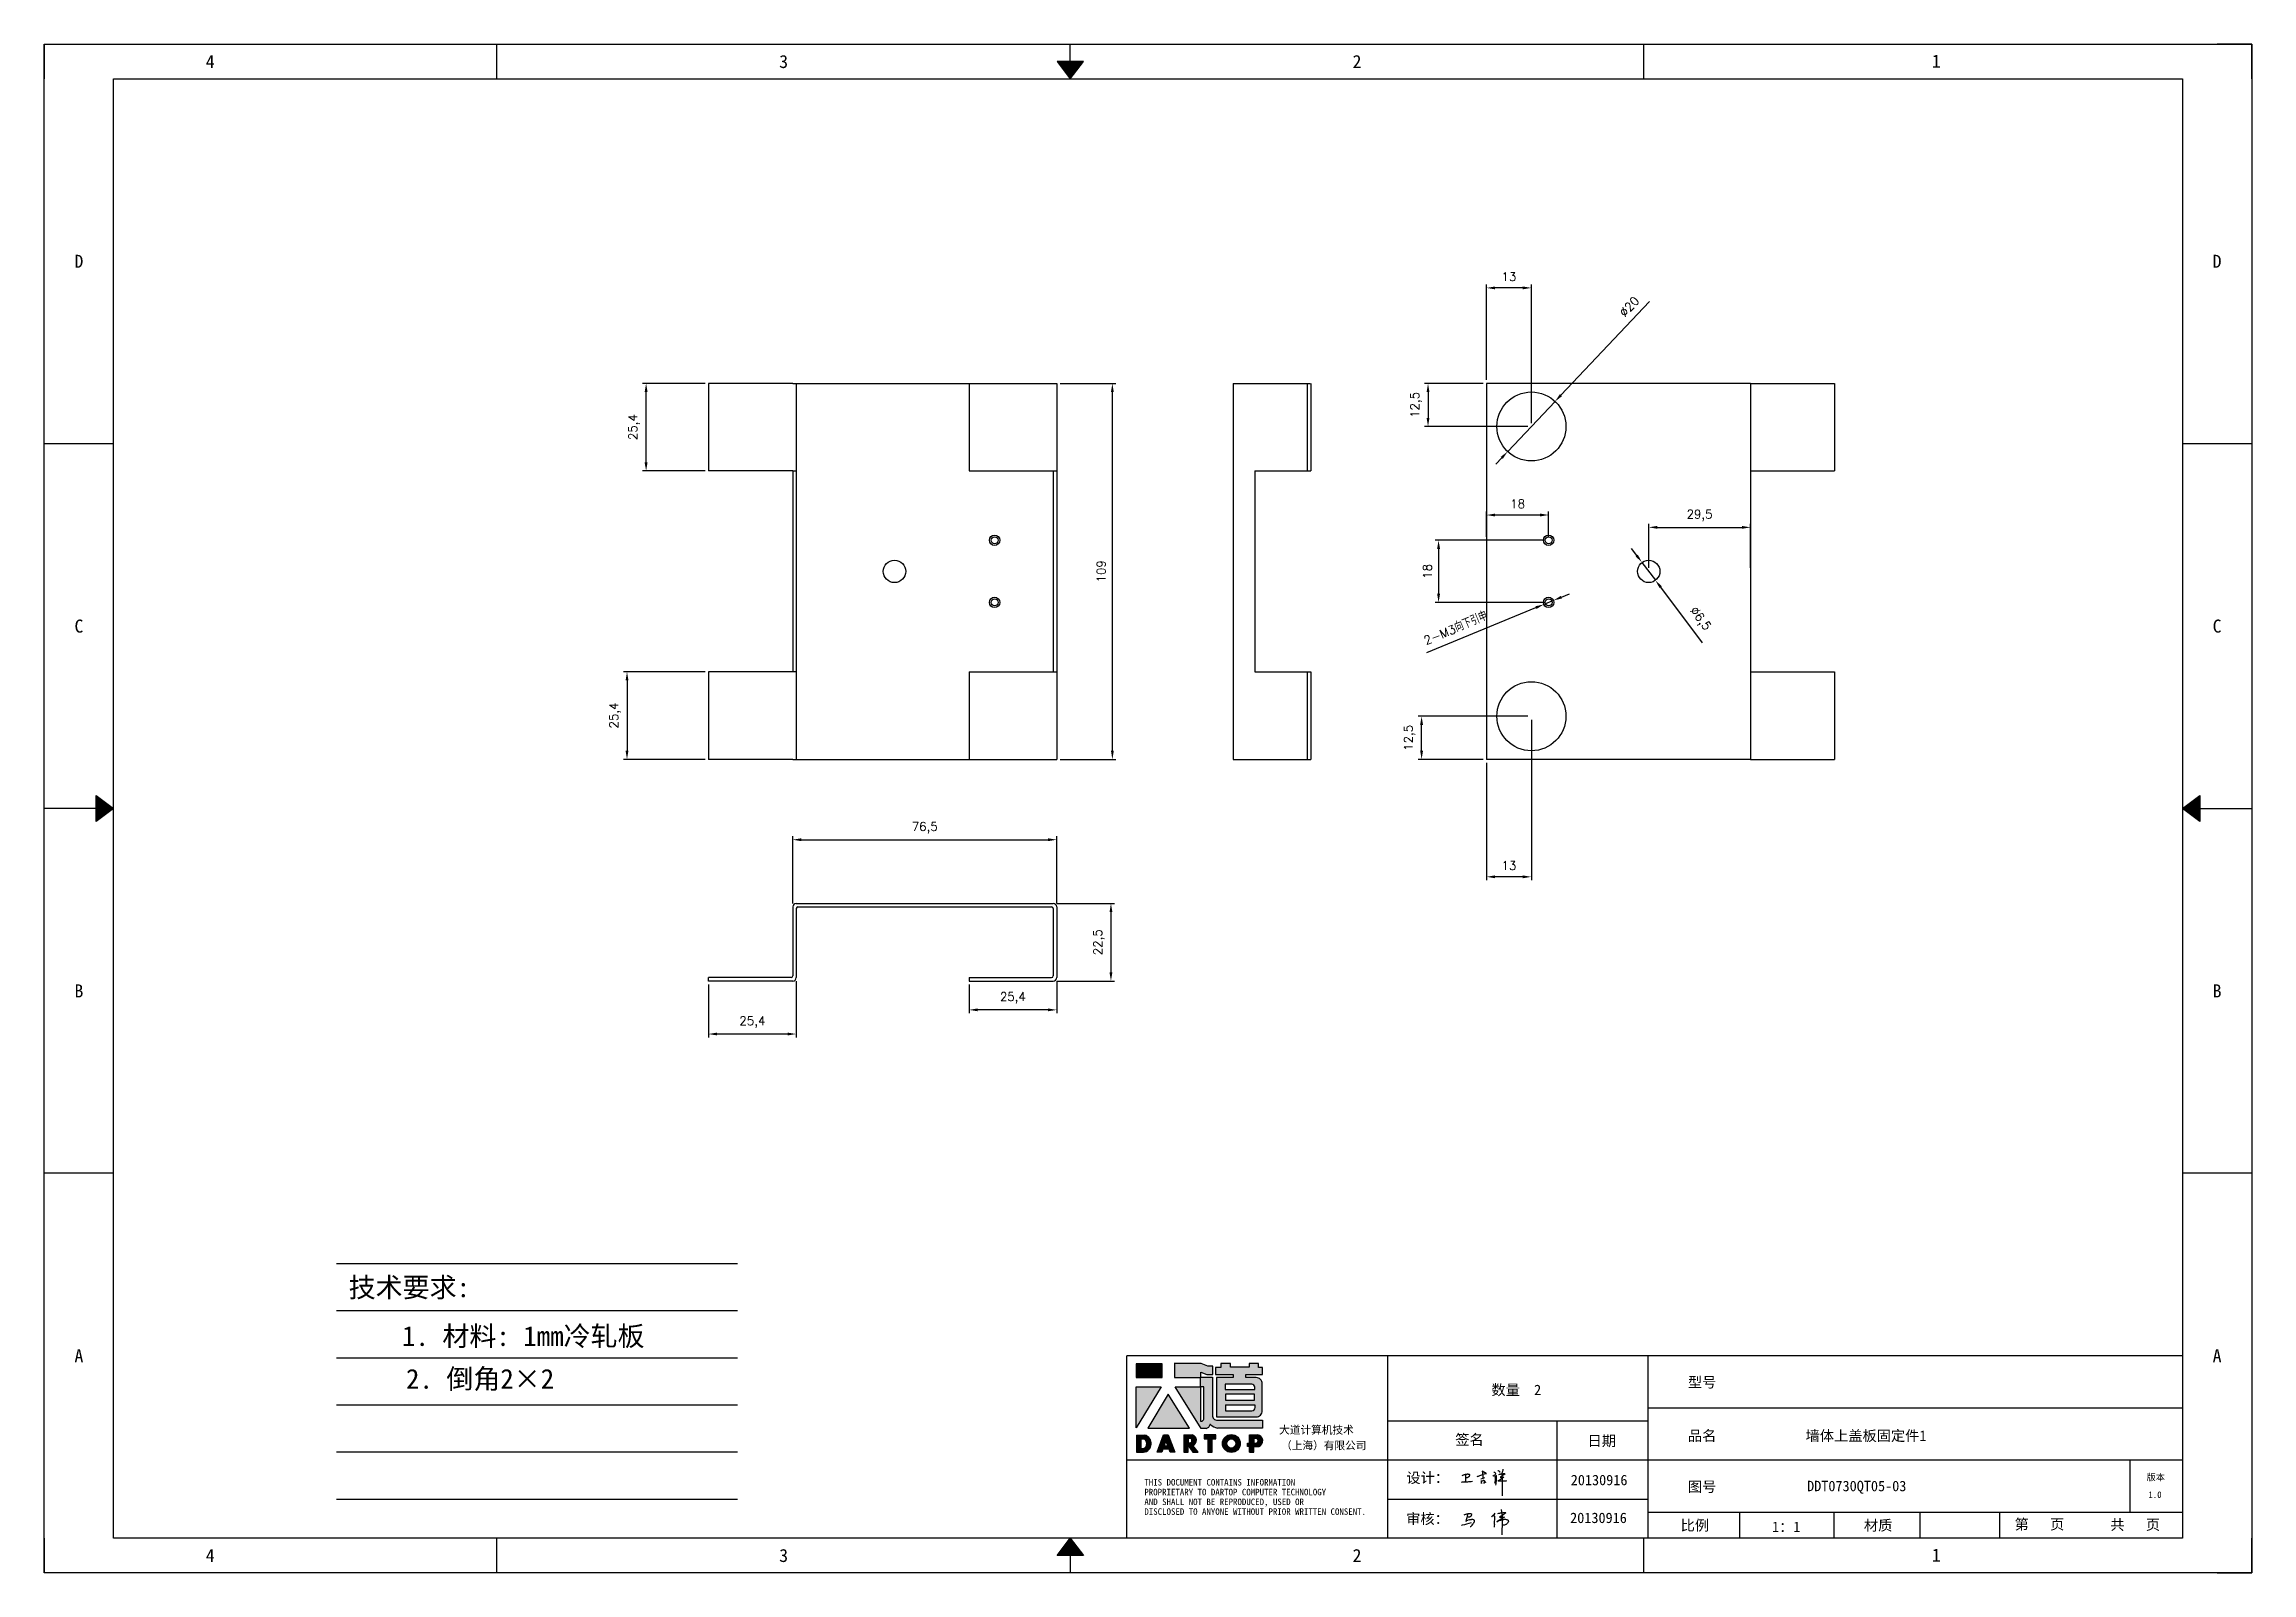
# Model space of a CAD drawing. Header units: millimetres. Extents: x 120943 to 145233, y 4425 to 40233.
# Drawn here: x 129663 to 130303, y 33363 to 33806 of the extents above; entities that cross this region are included whole.
import ezdxf
from ezdxf.enums import TextEntityAlignment as Align

# ---------------------------------------------------------------- set-up
doc = ezdxf.new("R2010")
doc.units = ezdxf.units.MM
doc.linetypes.add('DOT', pattern=[0.25, 0, -0.25])
doc.layers.add('4', color=7, linetype='Continuous')
doc.layers.add('print', color=30, linetype='Continuous')
doc.layers.add('dim', color=2, linetype='Continuous', lineweight=9)
doc.styles.add('Dartop', font='SIMFANG.TTF')
doc.styles.add('HZ', font='SimSun.ttf')
doc.styles.add('hzHT', font='SIMHEI.TTF')
doc.styles.get("Standard").update_dxf_attribs({"font": 'txt', "bigfont": 'gbcbig.shx'})
doc.dimstyles.new('0.5small', dxfattribs={"dimtxt": 2.5, "dimasz": 2.5, "dimexe": 1, "dimexo": 1, "dimgap": 2, "dimtad": 1, "dimtxsty": 'Standard', "dimcen": 2.5, "dimadec": 0, "dimazin": 0, "dimtfac": 1, "dimtmove": 0, "dimatfit": 3, "dimfxl": 1, "dimarcsym": 0})

msp = doc.modelspace()

# ---------------------------------------------------------------- texts
at = {"color": 0}
for s, height, style, p in [('4', 3.777, 'Dartop', (129711.553, 33801.026)), ('3', 3.777, 'Dartop', (129877.741, 33801.026)), ('2', 3.777, 'Dartop', (130043.929, 33801.026)), ('1', 3.777, 'Dartop', (130211.839, 33801.146)), ('D', 3.777, 'Dartop', (129673.491, 33743.112)), ('D', 3.777, 'Dartop', (130293.212, 33743.112)), ('C', 3.777, 'Dartop', (129673.491, 33637.356)), ('C', 3.777, 'Dartop', (130293.212, 33637.356)), ('B', 3.777, 'Dartop', (129673.491, 33531.6)), ('B', 3.777, 'Dartop', (130293.212, 33531.6)), ('A', 3.777, 'Dartop', (129673.491, 33425.844)), ('A', 3.777, 'Dartop', (130293.212, 33425.844)), ('数量  2', 3.0216, 'hzHT', (130090.106, 33415.939)), ('型号', 3.0216, 'hzHT', (130143.959, 33418.158)), ('签名', 3.0216, 'hzHT', (130076.533, 33401.539)), ('日期', 3.0216, 'hzHT', (130114.874, 33401.167)), ('品名', 3.0216, 'hzHT', (130143.959, 33402.646)), ('墙体上盖板固定件1', 3.0216, 'hzHT', (130191.467, 33402.646)), ('20130916', 3.0216, 'hzHT', (130114.098, 33389.808)), ('图号', 3.0216, 'hzHT', (130143.959, 33387.877)), ('DDT0730QT05-03', 3.0216, 'hzHT', (130188.768, 33388.074)), ('版本', 1.8885, 'hzHT', (130275.44, 33390.614)), ('1.0', 1.8885, 'Dartop', (130275.213, 33385.567)), ('20130916', 3.0216, 'hzHT', (130113.918, 33378.844)), ('比例', 3.0216, 'hzHT', (130141.852, 33376.664)), ('1：1', 3.0216, 'hzHT', (130168.343, 33376.237)), ('材质', 3.0216, 'hzHT', (130194.977, 33376.664)), ('第   页', 3.0216, 'hzHT', (130241.719, 33376.978)), ('共   页', 3.0216, 'hzHT', (130269.475, 33376.868)), ('4', 3.777, 'Dartop', (129711.553, 33367.93)), ('3', 3.777, 'Dartop', (129877.741, 33367.93)), ('2', 3.777, 'Dartop', (130043.929, 33367.93)), ('1', 3.777, 'Dartop', (130211.839, 33368.05))]:
    msp.add_text(s, height=height, dxfattribs=dict(at, style=style)).set_placement(p, align=Align.MIDDLE_CENTER)
at = {"style": 'HZ'}
for s, p in [('技术要求:', (129769.265, 33445.664)), ('      1. 材料: 1mm冷轧板       ', (129804.232, 33431.542)), ('2. 倒角2×2         ', (129807.311, 33419.137))]:
    msp.add_text(s, height=5.733, dxfattribs=at).set_placement(p, align=Align.MIDDLE_CENTER)
at = {"color": 0, "style": 'hzHT'}
for s, height, p in [('THIS DOCUMENT CONTAINS INFORMATION', 1.8885, (129982.301, 33388.206)), ('设计：', 3.0216, (130058.229, 33388.95)), ('AND SHALL NOT BE REPRODUCED, USED OR', 1.8885, (129982.301, 33382.541)), ('PROPRIETARY TO DARTOP COMPUTER TECHNOLOGY', 1.8885, (129982.301, 33385.373)), ('DISCLOSED TO ANYONE WITHOUT PRIOR WRITTEN CONSENT.', 1.8885, (129982.301, 33379.708)), ('审核：', 3.0216, (130058.184, 33377.052))]:
    msp.add_text(s, height=height, dxfattribs=at).set_placement(p)
at = {"layer": '4', "color": 0, "style": 'hzHT'}
for s, p in [('大道计算机技术', (130021.36, 33403.206)), ('（上海）有限公司', (130021.93, 33398.689))]:
    msp.add_text(s, height=2.2662, dxfattribs=at).set_placement(p)

# ---------------------------------------------------------------- blocks, each defined once
blk = doc.blocks.new('*U5')
at = {"color": 254, "linetype": 'Continuous', "extrusion": (0, 0, -1)}
for points in [[(-17, 0.333), (-16.812, 0.25), (-17, 0.5)], [(-17, 0.333), (-17.188, 0.25), (-16.812, 0.25)], [(-17, 0.333), (-17, 0.5), (-17.188, 0.25)]]:
    blk.add_solid(points, dxfattribs=at)
blk = doc.blocks.new('*U4')
at = {"color": 254, "linetype": 'Continuous', "extrusion": (0, 0, -1)}
for points in [[(-33.167, 11), (-33, 11), (-33.25, 11.188)], [(-33.167, 11), (-33.25, 11.188), (-33.25, 10.812)], [(-33.167, 11), (-33.25, 10.812), (-33, 11)]]:
    blk.add_solid(points, dxfattribs=at)
blk = doc.blocks.new('*U6')
at = {"color": 254, "linetype": 'Continuous'}
for points in [[(17, 21.667), (17.188, 21.75), (16.812, 21.75)], [(17, 21.667), (16.812, 21.75), (17, 21.5)], [(17, 21.667), (17, 21.5), (17.188, 21.75)]]:
    blk.add_solid(points, dxfattribs=at)
blk = doc.blocks.new('*U3')
at = {"color": 254, "linetype": 'Continuous', "extrusion": (0, 0, -1)}
for points in [[(-0.833, 11), (-0.75, 10.812), (-0.75, 11.188)], [(-0.833, 11), (-0.75, 11.188), (-1, 11)], [(-0.833, 11), (-1, 11), (-0.75, 10.812)]]:
    blk.add_solid(points, dxfattribs=at)
blk = doc.blocks.new('dadao')
for p, q in [((48, 19.2), (44.9, 10.4)), ((44.9, 10.4), (51.2, 10.4)), ((51.2, 10.4), (48, 19.2))]:
    blk.add_line(p, q)
for points in [[(41.8, 121.6), (41.8, 143.7), (-0.4, 143.7), (-0.4, 121.6), (41.8, 121.6)], [(104.8, 122), (104.8, 130.3), (114.1, 126.3), (124.2, 126.3), (124.2, 139.6), (115.9, 139.6), (105.1, 143.9), (61.5, 143.9)], [(61.7, 144), (61.7, 121.3), (103.9, 121.3)], [(113.4, 38.7), (105.1, 38.7), (63, 106.5), (103.9, 106.5), (103.9, 120.9), (103.9, 121.3)], [(109.7, 53.6), (109.7, 106.2), (104.3, 106.2), (104.3, 50.4), (106.6, 50.4)], [(144.6, 94.4), (144.6, 84.8), (192, 84.8), (192, 94.1), (144.9, 94.1)], [(120.2, 45), (119.5, 45), (119.5, 44.6)], [(0, 28), (0, 0), (11.8, 0)], [(0.1, 28), (14, 28)], [(7.1, 21.8), (7.1, 6.1), (12, 6.1)], [(7.1, 21.8), (11.4, 21.8)], [(76.8, 28.2), (76.8, 0), (84.1, 0), (84.1, 11.1), (91.6, -0.1), (100.3, -0.1), (91.7, 11.1)], [(76.8, 28.2), (90.6, 28.2)], [(84, 22.7), (84, 15.3), (87.2, 15.3)], [(84, 22.7), (87.3, 22.7)], [(183.7, 0), (183.7, 9.6), (180.6, 9.6), (180.6, 14.9), (183.8, 14.9), (183.8, 28.1), (196.1, 28.1), (196.5, 28.1)], [(183.7, 0), (190.9, 0), (190.9, 9.6), (198.8, 9.6)], [(194.9, 22.3), (190.8, 22.3), (190.8, 15), (194.4, 15)]]:
    blk.add_lwpolyline(points)
blk.add_lwpolyline([(137.1, 144.2), (137.1, 137.9), (128.3, 137.9), (128.3, 126.5), (157.3, 126.5), (157.3, 121.5), (130.3, 121.5), (130.3, 57.5), (194.4, 57.5, 0.414214), (204.4, 67.5), (204.4, 111.3, 0.414214), (194.4, 121.3), (177.5, 121.3), (177.5, 126.3), (204.7, 126.3), (204.7, 137.7), (198.2, 137.7), (198.2, 143.9), (183.3, 143.9), (183.3, 138), (153, 138), (153, 144.2), (137.1, 144.2)], format="xyb", close=True)
for points in [[(104.8, 122), (123.4, 122), (123.4, 60, 0.414214), (131.4, 52), (204.8, 52), (204.8, 39.1), (131.7, 39.1)], [(144.3, 110.8), (144.3, 101.8), (192.3, 101.8), (192.3, 105.5, 0.414214), (187.3, 110.5), (144.3, 110.5)], [(144.6, 77), (144.6, 67.5), (187.6, 67.5, 0.414214), (192.6, 72.5), (192.6, 76.4), (144.6, 76.4)]]:
    blk.add_lwpolyline(points, format="xyb")
for points in [[(-0.3, 106.2), (40.4, 106.2), (-0.3, 39.7), (-0.3, 106.2)], [(51.7, 94.1), (18.4, 39.3), (86.2, 39.3)], [(43.8, 28.2), (51.8, 28.2), (62.6, -0.1), (55, -0.1), (53.2, 5), (42.9, 5), (41.1, 0), (33.6, 0)], [(110, 28.1), (110, 21.9), (116, 21.9), (116, -0.1), (123.2, -0.1), (123.2, 22), (129.2, 22), (129.2, 28.1), (110, 28.1)]]:
    blk.add_lwpolyline(points, close=True)
for radius in [14.5, 7.44]:
    blk.add_circle((154.2, 14.2), radius)
for centre, radius, start, end in [((99.2, 60.7), 12.6, 305.6399, 325.969), ((111.6, 46.7), 8.19, 282.9811, 347.6627), ((136, 61.7), 22.9, 226.7358, 259.3209), ((8.5, 13.9), 8.49, 294.2143, 69.7177), ((9.6, 14.2), 14.4, 278.6604, 72.3203), ((86.4, 19), 3.8, 282.527, 76.7196), ((88.6, 19.4), 8.95, 290.6073, 77.2124), ((193.7, 18.7), 3.8, 280.9891, 72.5513), ((195.7, 18.6), 9.51, 288.8959, 85.2442)]:
    blk.add_arc(centre, radius, start, end)
blk = doc.blocks.new('h')
for p, q in [((20768.1, -2360.9), (20773, -2359.1)), ((20769.5, -2366.9), (20769.8, -2370.6)), ((20769.8, -2370.6), (20770.9, -2378)), ((20770.9, -2378), (20771.5, -2370.6)), ((20772.4, -2369.3), (20774.9, -2367.8)), ((20773, -2359.1), (20784.1, -2355.2)), ((20773.3, -2331.8), (20775.3, -2338.7)), ((20789.1, -2340.9), (20773.5, -2331.9)), ((20775.3, -2338.7), (20775.6, -2351.2)), ((20775.6, -2351.2), (20775.5, -2357.3)), ((20782.2, -2369.2), (20780, -2377.1)), ((20780, -2377.1), (20788.3, -2371.3)), ((20780.1, -2366.4), (20780.8, -2366.4)), ((20781.9, -2367.4), (20782.2, -2369.2)), ((20845.7, -2343.5), (20848.4, -2353)), ((20848.9, -2370.3), (20847.9, -2424)), ((20848.4, -2353), (20848.9, -2370.3))]:
    blk.add_line(p, q)
for points in [[(20696.6, -2372.4, 0.002073), (20710.6, -2371.9, 0.016137), (20719.6, -2371.3, 0.008314), (20736.9, -2369.3)], [(20699.1, -2348.2, -0.029745), (20704.6, -2345.4, -0.046842), (20708.4, -2344.2, -0.00919), (20714.3, -2343, -0.018517), (20717.2, -2342.5, -0.037841), (20720.3, -2342.4, -0.039541), (20723.2, -2342.8, -0.149785), (20726, -2344.3, -0.204935), (20726.9, -2346.6, -0.074872), (20726.5, -2348.3, -0.061615), (20725.6, -2350.3, -0.034204), (20723.8, -2352.6, -0.045776), (20722.3, -2354.1, -0.054985), (20720.4, -2355.3, -0.036348), (20717.3, -2356.5, -0.067752), (20715.7, -2356.8, -0.043553), (20713.2, -2356.7)], [(20755, -2351.9, -0.024077), (20759.9, -2350.1, -0.013147), (20768.7, -2346.5, -0.00522), (20775.4, -2344.1, -0.018517), (20777.3, -2343.4, -0.008274), (20786.3, -2341, -0.039541), (20788.3, -2340.8, -0.079216), (20789.4, -2341, -0.204935)], [(20813.5, -2350.1, 0.007348), (20815.9, -2348.7, 0.008421), (20818, -2347.3, 0.009459), (20819.7, -2346.2, -0.016325), (20820.7, -2345.5, -0.173771), (20821.8, -2345.3, -0.085159), (20823.9, -2346, -0.125883), (20826, -2347.9, -0.160659), (20826.6, -2350.1, -0.010447), (20826.5, -2352.3, -0.008247), (20826.2, -2355.1, -0.002698), (20825.3, -2374, 0.001562), (20823.9, -2383.7, 0.016137)], [(20816.8, -2335, -0.053561), (20819.6, -2336.1, -0.075272), (20821.3, -2337.3, -0.005295), (20822.5, -2338.5, -0.009337), (20823.1, -2339.1, -0.026146), (20823.7, -2339.8, -0.016644), (20824.5, -2340.9)], [(20832.1, -2329.2, -0.053561), (20834.9, -2330.3, -0.075272), (20836.7, -2331.5, -0.005295), (20837.8, -2332.6, -0.009337), (20838.5, -2333.3, -0.026146), (20839, -2334, -0.016644), (20839.8, -2335.1)], [(20836, -2343.7, -0.02797), (20842.1, -2342.6, -0.048868), (20845.6, -2342.2, -0.00919), (20851.1, -2341.4, -0.018517), (20853.9, -2341.1, -0.037841), (20856.7, -2341.2, -0.039541), (20859.4, -2341.6, -0.018282), (20840.6, -2354.7, -0.000937)], [(20847.6, -2340.2, 0.021784), (20849.6, -2335.9, 0.028296), (20850.8, -2332.4, 0.008136), (20851.9, -2328.2, 0.028913), (20852.2, -2327, 0.08193), (20852.1, -2325.9, 0.075058), (20851.7, -2324.7, 0.275043)]]:
    blk.add_lwpolyline(points, format="xyb")
for points in [[(20711.3, -2343.5), (20711.3, -2343.5), (20711.5, -2355.8), (20710.7, -2368), (20710.6, -2371.9)], [(20821.5, -2350.6), (20822.4, -2359.2), (20822.2, -2364.9), (20821.7, -2369), (20821.3, -2376.3), (20823.6, -2368.5), (20827.2, -2366.3), (20829.5, -2366.3)], [(20840.6, -2354.7), (20850, -2354.7), (20855, -2354.3), (20845.9, -2361.1), (20840.5, -2364), (20833, -2367.5), (20863.2, -2367.4), (20865.9, -2367.3)]]:
    blk.add_lwpolyline(points)
for centre, radius, start, end in [((20773.7, -2371.2), 2.3, 121.9907, 163.60158), ((20787.5, -2406), 40.3, 100.61827, 108.24823), ((20780.8, -2367.6), 1.15, 9.4675, 90)]:
    blk.add_arc(centre, radius, start, end)
blk = doc.blocks.new('*D125')
at = {"layer": 'Defpoints', "color": 0}
for p in [(129956.88, 33575.43), (129880.38, 33555.95), (129956.88, 33555.95)]:
    blk.add_point(p, dxfattribs=at)
at = {"layer": 'dim', "color": 0, "lineweight": -2}
for p, q in [((129880.38, 33556.95), (129880.38, 33576.43)), ((129882.88, 33575.43), (129954.38, 33575.43)), ((129956.88, 33556.95), (129956.88, 33576.43))]:
    blk.add_line(p, q, dxfattribs=at)
at = {"layer": 'dim', "color": 0}
for points in [[(129882.88, 33575.84), (129882.88, 33575.01), (129880.38, 33575.43)], [(129954.38, 33575.84), (129954.38, 33575.01), (129956.88, 33575.43)]]:
    blk.add_solid(points, dxfattribs=at)
at = {"layer": 'dim', "color": 0, "insert": (129918.63, 33578.89), "char_height": 2.5, "attachment_point": 5}
blk.add_mtext('76,5', dxfattribs=at)
blk = doc.blocks.new('*D126')
at = {"layer": 'Defpoints', "color": 0}
for p in [(129955.88, 33556.95), (129955.88, 33534.45), (129972.61, 33534.45)]:
    blk.add_point(p, dxfattribs=at)
at = {"layer": 'dim', "color": 0, "lineweight": -2}
for p, q in [((129956.88, 33556.95), (129973.61, 33556.95)), ((129972.61, 33554.45), (129972.61, 33536.95)), ((129956.88, 33534.45), (129973.61, 33534.45))]:
    blk.add_line(p, q, dxfattribs=at)
at = {"layer": 'dim', "color": 0}
for points in [[(129972.2, 33554.45), (129973.03, 33554.45), (129972.61, 33556.95)], [(129972.2, 33536.95), (129973.03, 33536.95), (129972.61, 33534.45)]]:
    blk.add_solid(points, dxfattribs=at)
at = {"layer": 'dim', "color": 0, "insert": (129969.15, 33545.7), "char_height": 2.5, "attachment_point": 5, "rotation": 90}
blk.add_mtext('22,5', dxfattribs=at)
blk = doc.blocks.new('*D127')
at = {"layer": 'Defpoints', "color": 0}
for p in [(129956.88, 33535.45), (129931.48, 33534.45), (129931.48, 33526.1)]:
    blk.add_point(p, dxfattribs=at)
at = {"layer": 'dim', "color": 0, "lineweight": -2}
for p, q in [((129931.48, 33533.45), (129931.48, 33525.1)), ((129956.88, 33534.45), (129956.88, 33525.1)), ((129954.38, 33526.1), (129933.98, 33526.1))]:
    blk.add_line(p, q, dxfattribs=at)
at = {"layer": 'dim', "color": 0}
for points in [[(129933.98, 33526.52), (129933.98, 33525.69), (129931.48, 33526.1)], [(129954.38, 33526.52), (129954.38, 33525.69), (129956.88, 33526.1)]]:
    blk.add_solid(points, dxfattribs=at)
at = {"layer": 'dim', "color": 0, "insert": (129944.18, 33529.56), "char_height": 2.5, "attachment_point": 5}
blk.add_mtext('25,4', dxfattribs=at)
blk = doc.blocks.new('*D128')
at = {"layer": 'Defpoints', "color": 0}
for p in [(129881.38, 33535.45), (129855.98, 33534.45), (129855.98, 33519.1)]:
    blk.add_point(p, dxfattribs=at)
at = {"layer": 'dim', "color": 0, "lineweight": -2}
for p, q in [((129855.98, 33533.45), (129855.98, 33518.1)), ((129881.38, 33534.45), (129881.38, 33518.1)), ((129878.88, 33519.1), (129858.48, 33519.1))]:
    blk.add_line(p, q, dxfattribs=at)
at = {"layer": 'dim', "color": 0}
for points in [[(129858.48, 33519.52), (129858.48, 33518.69), (129855.98, 33519.1)], [(129878.88, 33519.52), (129878.88, 33518.69), (129881.38, 33519.1)]]:
    blk.add_solid(points, dxfattribs=at)
at = {"layer": 'dim', "color": 0, "insert": (129868.68, 33522.56), "char_height": 2.5, "attachment_point": 5}
blk.add_mtext('25,4', dxfattribs=at)
blk = doc.blocks.new('*D129')
at = {"layer": 'Defpoints', "color": 0}
for p in [(129855.98, 33624.12), (129832.35, 33598.72), (129855.98, 33598.72)]:
    blk.add_point(p, dxfattribs=at)
at = {"layer": 'dim', "color": 0, "lineweight": -2}
for p, q in [((129854.98, 33624.12), (129831.35, 33624.12)), ((129832.35, 33621.62), (129832.35, 33601.22)), ((129854.98, 33598.72), (129831.35, 33598.72))]:
    blk.add_line(p, q, dxfattribs=at)
at = {"layer": 'dim', "color": 0}
for points in [[(129831.94, 33621.62), (129832.77, 33621.62), (129832.35, 33624.12)], [(129831.94, 33601.22), (129832.77, 33601.22), (129832.35, 33598.72)]]:
    blk.add_solid(points, dxfattribs=at)
at = {"layer": 'dim', "color": 0, "insert": (129828.9, 33611.42), "char_height": 2.5, "attachment_point": 5, "rotation": 90}
blk.add_mtext('25,4', dxfattribs=at)
blk = doc.blocks.new('*D130')
at = {"layer": 'Defpoints', "color": 0}
for p in [(129837.88, 33707.72), (129855.98, 33707.72), (129855.98, 33682.32)]:
    blk.add_point(p, dxfattribs=at)
at = {"layer": 'dim', "color": 0, "lineweight": -2}
for p, q in [((129854.98, 33707.72), (129836.88, 33707.72)), ((129837.88, 33684.82), (129837.88, 33705.22)), ((129854.98, 33682.32), (129836.88, 33682.32))]:
    blk.add_line(p, q, dxfattribs=at)
at = {"layer": 'dim', "color": 0}
for points in [[(129837.46, 33705.22), (129838.3, 33705.22), (129837.88, 33707.72)], [(129837.46, 33684.82), (129838.3, 33684.82), (129837.88, 33682.32)]]:
    blk.add_solid(points, dxfattribs=at)
at = {"layer": 'dim', "color": 0, "insert": (129834.42, 33695.02), "char_height": 2.5, "attachment_point": 5, "rotation": 90}
blk.add_mtext('25,4', dxfattribs=at)
blk = doc.blocks.new('*D131')
at = {"layer": 'Defpoints', "color": 0}
for p in [(129956.88, 33707.72), (129973.02, 33707.72), (129956.88, 33598.72)]:
    blk.add_point(p, dxfattribs=at)
at = {"layer": 'dim', "color": 0, "lineweight": -2}
for p, q in [((129957.88, 33707.72), (129974.02, 33707.72)), ((129973.02, 33601.22), (129973.02, 33705.22)), ((129957.88, 33598.72), (129974.02, 33598.72))]:
    blk.add_line(p, q, dxfattribs=at)
at = {"layer": 'dim', "color": 0}
for points in [[(129972.61, 33705.22), (129973.44, 33705.22), (129973.02, 33707.72)], [(129972.61, 33601.22), (129973.44, 33601.22), (129973.02, 33598.72)]]:
    blk.add_solid(points, dxfattribs=at)
at = {"layer": 'dim', "color": 0, "insert": (129969.77, 33653.22), "char_height": 2.5, "attachment_point": 5, "rotation": 90}
blk.add_mtext('109', dxfattribs=at)
blk = doc.blocks.new('*D132')
at = {"layer": 'Defpoints', "color": 0}
for p in [(130081.47, 33735.4), (130081.47, 33707.72), (130094.47, 33695.22)]:
    blk.add_point(p, dxfattribs=at)
at = {"layer": 'dim', "color": 0, "lineweight": -2}
for p, q in [((130081.47, 33708.72), (130081.47, 33736.4)), ((130091.97, 33735.4), (130083.97, 33735.4)), ((130094.47, 33696.22), (130094.47, 33736.4))]:
    blk.add_line(p, q, dxfattribs=at)
at = {"layer": 'dim', "color": 0}
for points in [[(130083.97, 33735.81), (130083.97, 33734.98), (130081.47, 33735.4)], [(130091.97, 33735.81), (130091.97, 33734.98), (130094.47, 33735.4)]]:
    blk.add_solid(points, dxfattribs=at)
at = {"layer": 'dim', "color": 0, "insert": (130087.97, 33738.65), "char_height": 2.5, "attachment_point": 5}
blk.add_mtext('13', dxfattribs=at)
blk = doc.blocks.new('*D133')
at = {"layer": 'Defpoints', "color": 0}
for p in [(130081.47, 33707.72), (130064.51, 33695.22), (130094.47, 33695.22)]:
    blk.add_point(p, dxfattribs=at)
at = {"layer": 'dim', "color": 0, "lineweight": -2}
for p, q in [((130080.47, 33707.72), (130063.51, 33707.72)), ((130064.51, 33705.22), (130064.51, 33697.72)), ((130093.47, 33695.22), (130063.51, 33695.22))]:
    blk.add_line(p, q, dxfattribs=at)
at = {"layer": 'dim', "color": 0}
for points in [[(130064.1, 33705.22), (130064.93, 33705.22), (130064.51, 33707.72)], [(130064.1, 33697.72), (130064.93, 33697.72), (130064.51, 33695.22)]]:
    blk.add_solid(points, dxfattribs=at)
at = {"layer": 'dim', "color": 0, "insert": (130061.05, 33701.47), "char_height": 2.5, "attachment_point": 5, "rotation": 90}
blk.add_mtext('12,5', dxfattribs=at)
blk = doc.blocks.new('*D134')
at = {"layer": 'Defpoints', "color": 0}
for p in [(130094.47, 33611.22), (130081.47, 33598.72), (130081.47, 33564.67)]:
    blk.add_point(p, dxfattribs=at)
at = {"layer": 'dim', "color": 0, "lineweight": -2}
for p, q in [((130094.47, 33610.22), (130094.47, 33563.67)), ((130081.47, 33597.72), (130081.47, 33563.67)), ((130091.97, 33564.67), (130083.97, 33564.67))]:
    blk.add_line(p, q, dxfattribs=at)
at = {"layer": 'dim', "color": 0}
for points in [[(130083.97, 33565.09), (130083.97, 33564.25), (130081.47, 33564.67)], [(130091.97, 33565.09), (130091.97, 33564.25), (130094.47, 33564.67)]]:
    blk.add_solid(points, dxfattribs=at)
at = {"layer": 'dim', "color": 0, "insert": (130087.97, 33567.92), "char_height": 2.5, "attachment_point": 5}
blk.add_mtext('13', dxfattribs=at)
blk = doc.blocks.new('*D135')
at = {"layer": 'Defpoints', "color": 0}
for p in [(130062.65, 33611.22), (130094.47, 33611.22), (130081.47, 33598.72)]:
    blk.add_point(p, dxfattribs=at)
at = {"layer": 'dim', "color": 0, "lineweight": -2}
for p, q in [((130093.47, 33611.22), (130061.65, 33611.22)), ((130062.65, 33601.22), (130062.65, 33608.72)), ((130080.47, 33598.72), (130061.65, 33598.72))]:
    blk.add_line(p, q, dxfattribs=at)
at = {"layer": 'dim', "color": 0}
for points in [[(130062.23, 33608.72), (130063.06, 33608.72), (130062.65, 33611.22)], [(130062.23, 33601.22), (130063.06, 33601.22), (130062.65, 33598.72)]]:
    blk.add_solid(points, dxfattribs=at)
at = {"layer": 'dim', "color": 0, "insert": (130059.19, 33604.97), "char_height": 2.5, "attachment_point": 5, "rotation": 90}
blk.add_mtext('12,5', dxfattribs=at)
blk = doc.blocks.new('*D136')
at = {"layer": 'Defpoints', "color": 0}
for p in [(130101.34, 33702.49), (130087.6, 33687.95)]:
    blk.add_point(p, dxfattribs=at)
at = {"layer": 'dim', "color": 0, "lineweight": -2}
for p, q in [((130128.71, 33731.47), (130103.05, 33704.31)), ((130087.6, 33687.95), (130101.34, 33702.49)), ((130085.88, 33686.14), (130084.17, 33684.32))]:
    blk.add_line(p, q, dxfattribs=at)
at = {"layer": 'dim', "color": 0}
for points in [[(130102.75, 33704.6), (130103.36, 33704.02), (130101.34, 33702.49)], [(130085.58, 33686.42), (130086.19, 33685.85), (130087.6, 33687.95)]]:
    blk.add_solid(points, dxfattribs=at)
at = {"layer": 'dim', "color": 0, "insert": (130122.83, 33729.98), "char_height": 2.5, "attachment_point": 5, "rotation": 46.62991}
blk.add_mtext('∅20', dxfattribs=at)
blk = doc.blocks.new('*D137')
at = {"layer": 'Defpoints', "color": 0}
for p in [(130157.97, 33665.98), (130128.47, 33653.22), (130157.97, 33653.22)]:
    blk.add_point(p, dxfattribs=at)
at = {"layer": 'dim', "color": 0, "lineweight": -2}
for p, q in [((130128.47, 33654.22), (130128.47, 33666.98)), ((130130.97, 33665.98), (130155.47, 33665.98)), ((130157.97, 33654.22), (130157.97, 33666.98))]:
    blk.add_line(p, q, dxfattribs=at)
at = {"layer": 'dim', "color": 0}
for points in [[(130130.97, 33666.4), (130130.97, 33665.57), (130128.47, 33665.98)], [(130155.47, 33666.4), (130155.47, 33665.57), (130157.97, 33665.98)]]:
    blk.add_solid(points, dxfattribs=at)
at = {"layer": 'dim', "color": 0, "insert": (130143.22, 33669.44), "char_height": 2.5, "attachment_point": 5}
blk.add_mtext('29,5', dxfattribs=at)
blk = doc.blocks.new('*D138')
at = {"layer": 'Defpoints', "color": 0}
for p in [(130126.51, 33655.82), (130130.43, 33650.63)]:
    blk.add_point(p, dxfattribs=at)
at = {"layer": 'dim', "color": 0, "lineweight": -2}
for p, q in [((130125, 33657.81), (130123.5, 33659.81)), ((130126.51, 33655.82), (130130.43, 33650.63)), ((130144.1, 33632.54), (130131.94, 33648.64))]:
    blk.add_line(p, q, dxfattribs=at)
at = {"layer": 'dim', "color": 0}
for points in [[(130125.33, 33658.06), (130124.67, 33657.56), (130126.51, 33655.82)], [(130132.27, 33648.89), (130131.6, 33648.38), (130130.43, 33650.63)]]:
    blk.add_solid(points, dxfattribs=at)
at = {"layer": 'dim', "color": 0, "insert": (130143.26, 33639.38), "char_height": 2.5, "attachment_point": 5, "rotation": 307.07475}
blk.add_mtext('∅6,5', dxfattribs=at)
blk = doc.blocks.new('*D294')
at = {"layer": 'Defpoints', "color": 0}
for p in [(130099.47, 33662.22), (130067.57, 33644.22), (130099.47, 33644.22)]:
    blk.add_point(p, dxfattribs=at)
at = {"layer": 'dim', "color": 0, "lineweight": -2}
for p, q in [((130098.47, 33662.22), (130066.57, 33662.22)), ((130067.57, 33659.72), (130067.57, 33646.72)), ((130098.47, 33644.22), (130066.57, 33644.22))]:
    blk.add_line(p, q, dxfattribs=at)
at = {"layer": 'dim', "color": 0}
for points in [[(130067.15, 33659.72), (130067.99, 33659.72), (130067.57, 33662.22)], [(130067.15, 33646.72), (130067.99, 33646.72), (130067.57, 33644.22)]]:
    blk.add_solid(points, dxfattribs=at)
at = {"layer": 'dim', "color": 0, "insert": (130064.32, 33653.22), "char_height": 2.5, "attachment_point": 5, "rotation": 90}
blk.add_mtext('18', dxfattribs=at)
blk = doc.blocks.new('*D295')
at = {"layer": 'Defpoints', "color": 0}
for p in [(130081.47, 33669.56), (130081.47, 33662.22), (130099.47, 33662.22)]:
    blk.add_point(p, dxfattribs=at)
at = {"layer": 'dim', "color": 0, "lineweight": -2}
for p, q in [((130081.47, 33663.22), (130081.47, 33670.56)), ((130099.47, 33663.22), (130099.47, 33670.56)), ((130096.97, 33669.56), (130083.97, 33669.56))]:
    blk.add_line(p, q, dxfattribs=at)
at = {"layer": 'dim', "color": 0}
for points in [[(130083.97, 33669.98), (130083.97, 33669.14), (130081.47, 33669.56)], [(130096.97, 33669.98), (130096.97, 33669.14), (130099.47, 33669.56)]]:
    blk.add_solid(points, dxfattribs=at)
at = {"layer": 'dim', "color": 0, "insert": (130090.47, 33672.81), "char_height": 2.5, "attachment_point": 5}
blk.add_mtext('18', dxfattribs=at)
blk = doc.blocks.new('*D296')
at = {"layer": 'Defpoints', "color": 0}
for p in [(130100.86, 33644.79), (130098.08, 33643.65)]:
    blk.add_point(p, dxfattribs=at)
at = {"layer": 'dim', "color": 0, "lineweight": -2}
for p, q in [((130100.86, 33644.79), (130098.08, 33643.65)), ((130103.17, 33645.75), (130105.48, 33646.7)), ((130064.16, 33629.68), (130095.77, 33642.7))]:
    blk.add_line(p, q, dxfattribs=at)
at = {"layer": 'dim', "color": 0}
for points in [[(130103.01, 33646.13), (130103.33, 33645.36), (130100.86, 33644.79)], [(130095.61, 33643.09), (130095.93, 33642.31), (130098.08, 33643.65)]]:
    blk.add_solid(points, dxfattribs=at)
at = {"layer": 'dim', "color": 0, "insert": (130072.56, 33636.73), "char_height": 2.5, "attachment_point": 5, "rotation": 22.38615}
blk.add_mtext('2-M3向下引申', dxfattribs=at)

# ---------------------------------------------------------------- dimensions: what is measured, and where the dimension line sits
at = {"layer": 'dim'}
for base, p1, p2, picture, middle in [((130081.469, 33735.395), (130094.469, 33695.223), (130081.469, 33707.723), '*D132', (130087.969, 33738.645)), ((130081.469, 33669.561), (130099.469, 33662.223), (130081.469, 33662.223), '*D295', (130090.469, 33672.811)), ((130157.969, 33665.982), (130128.469, 33653.223), (130157.969, 33653.223), '*D137', (130143.219, 33669.441)), ((130081.469, 33564.668), (130094.469, 33611.223), (130081.469, 33598.723), '*D134', (130087.969, 33567.918)), ((129956.882, 33575.427), (129880.382, 33555.954), (129956.882, 33555.954), '*D125', (129918.632, 33578.885)), ((129855.982, 33519.103), (129881.382, 33535.454), (129855.982, 33534.454), '*D128', (129868.682, 33522.561)), ((129931.482, 33526.103), (129956.882, 33535.454), (129931.482, 33534.454), '*D127', (129944.182, 33529.562))]:
    dim = msp.add_linear_dim(base=base, p1=p1, p2=p2, dimstyle='0.5small', override={"dimpost": '\\X'}, dxfattribs=at)
    dim.commit()
    dim.dimension.update_dxf_attribs({"geometry": picture, "text_midpoint": middle})
for p1, p2, picture, middle in [((130087.602, 33687.954), (130101.336, 33702.493), '*D136', (130125.19, 33727.744)), ((130126.509, 33655.816), (130130.428, 33650.63), '*D138', (130140.504, 33637.295))]:
    dim = msp.add_diameter_dim_2p(p1=p1, p2=p2, dimstyle='0.5small', override={"dimpost": '\\X'}, dxfattribs=at)
    dim.commit()
    dim.dimension.update_dxf_attribs({"geometry": picture, "text_midpoint": middle, "dimtype": 163})
for base, p1, p2, picture, middle in [((129837.879, 33707.723), (129855.982, 33682.323), (129855.982, 33707.723), '*D130', (129834.42, 33695.023)), ((129973.022, 33707.723), (129956.882, 33598.723), (129956.882, 33707.723), '*D131', (129969.772, 33653.223)), ((130064.513, 33695.223), (130081.469, 33707.723), (130094.469, 33695.223), '*D133', (130061.055, 33701.473)), ((130067.57, 33644.223), (130099.469, 33662.223), (130099.469, 33644.223), '*D294', (130064.32, 33653.223)), ((129832.354, 33598.723), (129855.982, 33624.123), (129855.982, 33598.723), '*D129', (129828.896, 33611.423)), ((130062.648, 33611.223), (130081.469, 33598.723), (130094.469, 33611.223), '*D135', (130059.189, 33604.973)), ((129972.613, 33534.454), (129955.882, 33556.954), (129955.882, 33534.454), '*D126', (129969.154, 33545.704))]:
    dim = msp.add_linear_dim(base=base, p1=p1, p2=p2, angle=90, dimstyle='0.5small', override={"dimpost": '\\X'}, dxfattribs=at)
    dim.commit()
    dim.dimension.update_dxf_attribs({"geometry": picture, "text_midpoint": middle})
dim = msp.add_diameter_dim_2p(p1=(130100.856, 33644.794), p2=(130098.082, 33643.652), text='2-M3向下引申', dimstyle='0.5small', override={"dimpost": '\\X'}, dxfattribs=at)
dim.commit()
dim.dimension.update_dxf_attribs({"geometry": '*D296', "text_midpoint": (130073.828, 33633.662), "dimtype": 163})

# ---------------------------------------------------------------- hatches: boundary and pattern name
for points in [[(129987.443, 33423.505), (129979.909, 33423.505), (129979.909, 33419.569), (129987.443, 33419.569)], [(129987.2, 33416.815), (129979.929, 33416.815), (129979.929, 33404.943)], [(129989.216, 33414.66), (129983.272, 33404.864), (129995.375, 33404.864)], [(130003.06, 33402.86), (129999.62, 33402.86), (129999.62, 33401.769), (130000.693, 33401.769), (130000.693, 33397.836), (130001.978, 33397.836), (130001.978, 33401.771), (130003.06, 33401.771)]]:
    msp.add_hatch(color=0).paths.add_polyline_path(points)
h = msp.add_hatch(color=0)
h.paths.add_polyline_path([(129998.701, 33421.113), (130000.364, 33420.394), (130002.162, 33420.394), (130002.162, 33422.774), (130000.679, 33422.774), (129998.746, 33423.537), (129991.003, 33423.537), (129991.003, 33419.513), (129998.537, 33419.513), (129998.537, 33419.432), (129998.537, 33416.86), (129991.231, 33416.86), (129998.746, 33404.766), (130000.234, 33404.766, 0.2793748), (130001.32, 33405.822), (130001.32, 33405.878), (130001.451, 33405.878, 0.1431454), (130003.5, 33404.835), (130016.558, 33404.835), (130016.558, 33407.129), (130003.444, 33407.129, -0.4142136), (130002.016, 33408.557), (130002.016, 33419.64), (129998.701, 33419.64)])
h.paths.add_polyline_path([(129998.613, 33416.808), (129999.57, 33416.808), (129999.57, 33407.422, -0.0889357), (129999.015, 33406.851), (129998.61, 33406.851)], flags=16)
h = msp.add_hatch(color=0)
h.paths.add_polyline_path([(130016.536, 33422.441), (130015.374, 33422.441), (130015.374, 33423.546), (130012.718, 33423.546), (130012.718, 33422.496), (130007.297, 33422.496), (130007.297, 33423.601), (130004.457, 33423.601), (130004.457, 33422.475), (130002.888, 33422.475), (130002.888, 33420.438), (130008.066, 33420.438), (130008.066, 33419.537), (130003.241, 33419.537), (130003.241, 33408.127), (130014.695, 33408.127, 0.4142136), (130016.481, 33409.912), (130016.481, 33417.726, 0.4142136), (130014.695, 33419.511), (130011.667, 33419.511), (130011.667, 33420.396), (130016.536, 33420.396)])
h.paths.add_polyline_path([(130013.43, 33417.577, -0.4142136), (130014.323, 33416.684), (130014.323, 33416.03), (130005.747, 33416.03), (130005.747, 33417.577)], flags=16)
h.paths.add_polyline_path([(130014.267, 33414.648), (130014.267, 33412.99), (130005.803, 33412.99), (130005.803, 33414.648)], flags=16)
h.paths.add_polyline_path([(130014.378, 33411.498), (130014.378, 33410.788, -0.4142136), (130013.485, 33409.895), (130005.803, 33409.895), (130005.803, 33411.498)], flags=16)
h = msp.add_hatch(color=0)
h.paths.add_polyline_path([(129982.477, 33402.842), (129979.983, 33402.842), (129979.983, 33397.851), (129982.083, 33397.851, 0.7930159)])
h.paths.add_polyline_path([(129982.12, 33398.944), (129981.248, 33398.944), (129981.248, 33401.749), (129982.024, 33401.749, -0.6713609)], flags=16)
h = msp.add_hatch(color=0)
h.paths.add_polyline_path([(129989.234, 33402.883), (129987.811, 33402.883), (129985.98, 33397.846), (129987.329, 33397.846), (129987.646, 33398.739), (129989.473, 33398.739), (129989.797, 33397.835), (129991.156, 33397.835)])
h.paths.add_polyline_path([(129989.124, 33399.701), (129987.992, 33399.701), (129988.547, 33401.284)], flags=16)
h = msp.add_hatch(color=0)
h.paths.add_polyline_path([(129996.154, 33402.879), (129993.701, 33402.879), (129993.701, 33397.843), (129994.997, 33397.843), (129994.997, 33399.84), (129996.33, 33397.825), (129997.896, 33397.825), (129996.363, 33399.827, 0.7440549)])
h.paths.add_polyline_path([(129994.985, 33400.585), (129994.985, 33401.908), (129995.565, 33401.908, -0.796809), (129995.556, 33400.585)], flags=16)
h = msp.add_hatch(color=0)
h.paths.add_polyline_path([(130004.93, 33400.379, 1), (130010.101, 33400.379, 1)])
h.paths.add_polyline_path([(130008.844, 33400.379, -1), (130006.187, 33400.379, -1)], flags=16)
h = msp.add_hatch(color=0)
h.paths.add_polyline_path([(130015.062, 33402.867), (130014.987, 33402.867), (130012.8, 33402.867), (130012.8, 33400.517), (130012.22, 33400.517), (130012.22, 33399.563), (130012.791, 33399.563), (130012.791, 33397.852), (130014.068, 33397.852), (130014.068, 33399.57), (130015.471, 33399.57, 0.8123038)])
h.paths.add_polyline_path([(130014.049, 33400.524), (130014.049, 33401.838), (130014.775, 33401.838, -0.7782134), (130014.701, 33400.524)], flags=16)

# ---------------------------------------------------------------- linework, layer by layer
at = {"color": 0, "linetype": 'DOT'}
for p, q in [((129663.419, 33806.062), (130293.212, 33806.062)), ((129663.419, 33372.966), (129663.419, 33795.99)), ((130303.284, 33795.99), (130303.284, 33372.966)), ((130293.212, 33362.894), (129663.419, 33362.894))]:
    msp.add_line(p, q, dxfattribs=at)
at = {"color": 0}
for p, q in [((129663.419, 33806.062), (129663.419, 33795.99)), ((129794.647, 33795.99), (129794.647, 33806.062)), ((129960.835, 33801.026), (129960.835, 33806.062)), ((130127.023, 33795.99), (130127.023, 33806.062)), ((130303.284, 33806.062), (130293.212, 33806.062)), ((130303.284, 33795.99), (130303.284, 33806.062)), ((129683.563, 33372.966), (129683.563, 33795.99)), ((129683.563, 33795.99), (130283.14, 33795.99)), ((130283.14, 33795.99), (130283.14, 33372.966)), ((129683.563, 33690.234), (129663.419, 33690.234)), ((130303.284, 33690.234), (130283.14, 33690.234)), ((129678.527, 33584.478), (129663.419, 33584.478)), ((130288.176, 33584.478), (130303.284, 33584.478)), ((129683.563, 33478.722), (129663.419, 33478.722)), ((130303.284, 33478.722), (130283.14, 33478.722)), ((130283.14, 33425.844), (129977.202, 33425.844)), ((129977.202, 33372.966), (129977.202, 33425.844)), ((130052.742, 33425.844), (130052.742, 33372.966)), ((130128.282, 33372.966), (130128.282, 33425.844)), ((130128.282, 33410.736), (130283.14, 33410.736)), ((130052.742, 33406.959), (130128.282, 33406.959)), ((130101.843, 33406.959), (130101.843, 33372.966)), ((129977.202, 33395.628), (130052.742, 33395.628)), ((130052.742, 33395.628), (130283.14, 33395.628)), ((130268.032, 33380.52), (130268.032, 33395.628)), ((130052.742, 33384.297), (130128.282, 33384.297)), ((130128.282, 33380.52), (130283.14, 33380.52)), ((130154.859, 33372.966), (130154.859, 33380.52)), ((130182.249, 33372.966), (130182.249, 33380.52)), ((130207.148, 33372.966), (130207.148, 33380.52)), ((130230.262, 33372.966), (130230.262, 33380.52)), ((129663.419, 33372.966), (129663.419, 33362.894)), ((130283.14, 33372.966), (129683.563, 33372.966)), ((129794.647, 33362.894), (129794.647, 33372.966)), ((130127.023, 33362.894), (130127.023, 33372.966)), ((130303.284, 33362.894), (130303.284, 33372.966)), ((129960.835, 33367.93), (129960.835, 33362.894)), ((130293.212, 33362.894), (130303.284, 33362.894))]:
    msp.add_line(p, q, dxfattribs=at)
for p, q in [((129855.982, 33707.723), (129855.982, 33682.323)), ((129880.382, 33707.723), (129855.982, 33707.723)), ((129880.382, 33707.723), (129956.882, 33707.723)), ((129881.382, 33707.723), (129881.382, 33598.723)), ((129931.482, 33707.723), (129931.482, 33682.323)), ((129956.882, 33707.723), (129956.882, 33598.723)), ((130008.025, 33707.723), (130008.025, 33598.723)), ((130008.025, 33707.723), (130030.326, 33707.723)), ((130029.525, 33707.723), (130029.525, 33682.323)), ((130030.525, 33707.723), (130030.525, 33682.323)), ((130081.469, 33707.723), (130081.469, 33598.723)), ((130157.969, 33707.723), (130081.469, 33707.723)), ((130157.969, 33707.723), (130157.969, 33598.723)), ((130157.969, 33707.723), (130182.369, 33707.723)), ((130182.369, 33707.723), (130182.369, 33682.323)), ((129880.382, 33682.323), (129855.982, 33682.323)), ((129880.382, 33682.323), (129880.382, 33624.123)), ((129880.382, 33682.323), (129881.382, 33682.323)), ((129931.482, 33682.323), (129956.882, 33682.323)), ((129955.882, 33682.323), (129955.882, 33624.123)), ((130014.325, 33682.323), (130014.325, 33624.123)), ((130014.325, 33682.323), (130030.525, 33682.323)), ((130157.969, 33682.323), (130182.369, 33682.323)), ((129855.982, 33624.123), (129855.982, 33598.723)), ((129881.382, 33624.123), (129855.982, 33624.123)), ((129931.482, 33624.123), (129931.482, 33598.723)), ((129931.482, 33624.123), (129956.882, 33624.123)), ((130014.325, 33624.123), (130030.525, 33624.123)), ((130029.525, 33624.123), (130029.525, 33598.723)), ((130030.525, 33624.123), (130030.525, 33598.723)), ((130157.969, 33624.123), (130182.369, 33624.123)), ((130182.369, 33624.123), (130182.369, 33598.723)), ((129880.382, 33598.723), (129855.982, 33598.723)), ((129880.382, 33598.723), (129956.882, 33598.723)), ((130008.025, 33598.723), (130030.525, 33598.723)), ((130157.969, 33598.723), (130081.469, 33598.723)), ((130157.969, 33598.723), (130182.369, 33598.723)), ((129880.382, 33555.954), (129880.382, 33535.954)), ((129881.382, 33556.954), (129955.882, 33556.954)), ((129881.382, 33555.454), (129881.382, 33535.454)), ((129881.882, 33555.954), (129955.382, 33555.954)), ((129955.882, 33555.454), (129955.882, 33535.954)), ((129956.882, 33555.954), (129956.882, 33535.454)), ((129879.882, 33535.454), (129855.982, 33535.454)), ((129855.982, 33534.454), (129855.982, 33535.454)), ((129931.482, 33535.454), (129955.382, 33535.454)), ((129931.482, 33535.454), (129931.482, 33534.454)), ((129880.382, 33534.454), (129855.982, 33534.454)), ((129931.482, 33534.454), (129955.882, 33534.454)), ((130085.184, 33378.132), (130084.441, 33377.731)), ((130085.718, 33378.418), (130085.184, 33378.132)), ((130085.214, 33379.018), (130086.158, 33379.018)), ((130086.661, 33379.064), (130085.718, 33378.418)), ((130085.752, 33381.258), (130085.969, 33379.448)), ((130086.004, 33378.111), (130085.924, 33373.952)), ((130085.969, 33379.448), (130086.004, 33378.111)), ((130086.158, 33379.018), (130086.661, 33379.064))]:
    msp.add_line(p, q)
for points in [[(129960.835, 33795.99), (129964.612, 33801.026), (129957.058, 33801.026), (129960.835, 33795.99)], [(129683.563, 33584.478), (129678.527, 33580.701), (129678.527, 33588.255), (129683.563, 33584.478)], [(130283.14, 33584.478), (130288.176, 33588.255), (130288.176, 33580.701), (130283.14, 33584.478)], [(129960.835, 33372.966), (129964.612, 33367.93), (129957.058, 33367.93), (129960.835, 33372.966)]]:
    msp.add_lwpolyline(points, close=True, dxfattribs=at)
for points in [[(130075.008, 33379.672, -0.029745), (130075.44, 33379.888, -0.0468422), (130075.732, 33379.982, -0.0091902), (130076.189, 33380.074, -0.0185172), (130076.417, 33380.107, -0.0378406), (130076.653, 33380.115, -0.0395413), (130076.877, 33380.087, -0.1497852), (130077.097, 33379.967, -0.2049352), (130077.164, 33379.794, -0.0748717), (130077.138, 33379.657, -0.0616146), (130077.064, 33379.506, -0.0342039), (130076.929, 33379.327, -0.0457759), (130076.808, 33379.212, -0.054985), (130076.661, 33379.12, -0.0363479), (130076.419, 33379.023, -0.0677521), (130076.298, 33379.002, -0.0435534), (130076.107, 33379.012)], [(130084.441, 33377.731, -0.029745), (130085.115, 33378.068, -0.0468422), (130085.571, 33378.215, -0.0091902), (130086.283, 33378.359, -0.0185172), (130086.64, 33378.41, -0.0378406), (130087.008, 33378.422, -0.0395413), (130087.358, 33378.379, -0.1497852), (130087.699, 33378.192, -0.2049352), (130087.804, 33377.921, -0.0748717), (130087.764, 33377.708, -0.0616146), (130087.648, 33377.472, -0.0342039), (130087.437, 33377.194, -0.0457759), (130087.249, 33377.013, -0.054985), (130087.021, 33376.87, -0.0363479), (130086.643, 33376.719, -0.0677521), (130086.453, 33376.687, -0.0435534), (130086.156, 33376.702)], [(130084.751, 33380.132, -0.0279703), (130085.361, 33380.245, -0.0488679), (130085.715, 33380.282, -0.0091902), (130086.271, 33380.365, -0.0185172), (130086.549, 33380.39, -0.0378406), (130086.834, 33380.384, -0.0395413), (130087.103, 33380.337, -0.0182819), (130085.214, 33379.018, -0.0009369)]]:
    msp.add_lwpolyline(points, format="xyb")
msp.add_lwpolyline([(130075.96, 33380.03), (130075.96, 33380.03), (130075.816, 33379.145), (130075.578, 33378.313), (130075.423, 33377.802)])
for centre, radius in [((130094.469, 33695.223), 10), ((129938.882, 33662.223), 1.5), ((130099.469, 33662.223), 1.5), ((129938.882, 33662.223), 1), ((130099.469, 33662.223), 1), ((129909.882, 33653.223), 3.25), ((130128.469, 33653.223), 3.25), ((129938.882, 33644.223), 1.5), ((129938.882, 33644.223), 1), ((130099.469, 33644.223), 1.5), ((130099.469, 33644.223), 1), ((130094.469, 33611.223), 10)]:
    msp.add_circle(centre, radius)
for centre, radius, start, end in [((129881.382, 33555.954), 1, 90, 180), ((129881.882, 33555.454), 0.5, 90, 180), ((129955.382, 33555.454), 0.5, 0, 90), ((129955.882, 33555.954), 1, 0, 90), ((129879.882, 33535.954), 0.5, 270, 0), ((129880.382, 33535.454), 1, 270, 0), ((129955.382, 33535.954), 0.5, 270, 0), ((129955.882, 33535.454), 1, 270, 0), ((130073.903, 33378.266), 1.596, 281.076982, 291.212632), ((130038.803, 33520.742), 148.319, 283.91895, 284.971512), ((130077.862, 33373.58), 4.876, 113.202449, 120.017497), ((130076.717, 33376.25), 1.971, 102.47486, 113.202449), ((130079.574, 33363.339), 15.195, 100.36867, 102.47486), ((130076.4, 33377.519), 1.257, 283.816254, 294.030509), ((130077.513, 33374.602), 3.745, 96.125337, 100.36867), ((130076.668, 33376.897), 0.58, 294.836428, 309.901134), ((130068.936, 33384.031), 11.096, 316.919563, 320.58866), ((130077.314, 33376.461), 1.875, 87.457037, 96.125337), ((130077.321, 33376.618), 1.717, 78.399567, 87.457037), ((130075.224, 33378.641), 2.821, 324.094808, 331.378357), ((130077.563, 33377.8), 0.511, 44.324655, 78.399567), ((130077.413, 33377.533), 0.377, 319.573073, 337.48549), ((130076.375, 33378.363), 1.694, 324.910666, 333.348429), ((130077.199, 33378.055), 0.825, 326.76781, 340.871018), ((130077.726, 33377.959), 0.284, 357.998393, 44.324655), ((130077.449, 33377.969), 0.561, 340.871018, 357.998393), ((130079.219, 33385.663), 7.458, 299.265464, 300.9495), ((130096.115, 33323.151), 57.583, 102.46592, 103.2053), ((130056.873, 33406.986), 38.128, 313.366132, 315.296084), ((130204.115, 33358.752), 121.7, 171.410173, 171.768083), ((130083.69, 33379.133), 0.244, 52.375745, 91.291159), ((129869.242, 33386.05), 214.732, 357.565664, 358.057278), ((130083.607, 33379.171), 0.279, 357.196828, 33.705179), ((130077.318, 33379.583), 6.583, 352.912546, 354.802684), ((130079.787, 33379.358), 4.103, 354.802684, 357.196828)]:
    msp.add_arc(centre, radius, start, end)
at = {"layer": 'Defpoints'}
for p, q in [((129748.151, 33452.553), (129864.411, 33452.553)), ((129748.151, 33438.903), (129864.411, 33438.903)), ((129748.151, 33438.903), (129864.411, 33438.903)), ((129748.151, 33425.253), (129864.411, 33425.253)), ((129748.151, 33411.603), (129864.411, 33411.603)), ((129748.151, 33397.953), (129864.411, 33397.953)), ((129748.151, 33384.303), (129864.411, 33384.303))]:
    msp.add_line(p, q, dxfattribs=at)
at = {"layer": 'print'}
msp.add_lwpolyline([(129663.419, 33806.062), (130303.284, 33806.062), (130303.284, 33362.894), (129663.419, 33362.894)], close=True, dxfattribs=at)

# ---------------------------------------------------------------- block references
at = {"color": 0, "linetype": 'Continuous', "xscale": 20.14402654906928, "yscale": 20.14402654921842, "zscale": 20.14402654921862}
for name, p in [('*U6', (129618.387, 33362.894)), ('*U3', (129663.419, 33362.894)), ('*U4', (129618.387, 33362.894)), ('*U5', (129618.387, 33362.894))]:
    msp.add_blockref(name, p, dxfattribs=at)
at = {"color": 0}
for name, p, xscale, yscale, zscale in [('dadao', (129979.983, 33397.851), 0.1785493262164481, 0.178549326230053, 0.1785493262317104), ('h', (128470.787, 33573.028), 0.07747410198493163, 0.07747410198530816, 0.07747410198528001)]:
    msp.add_blockref(name, p, dxfattribs=dict(at, xscale=xscale, yscale=yscale, zscale=zscale))

msp.set_redraw_order([(e.dxf.handle, doc.entitydb.next_handle()) for e in msp.query("TEXT MTEXT ATTDEF DIMENSION ARC_DIMENSION")])  # texts and dimensions are drawn at this point

doc.saveas('drawing.dxf')
